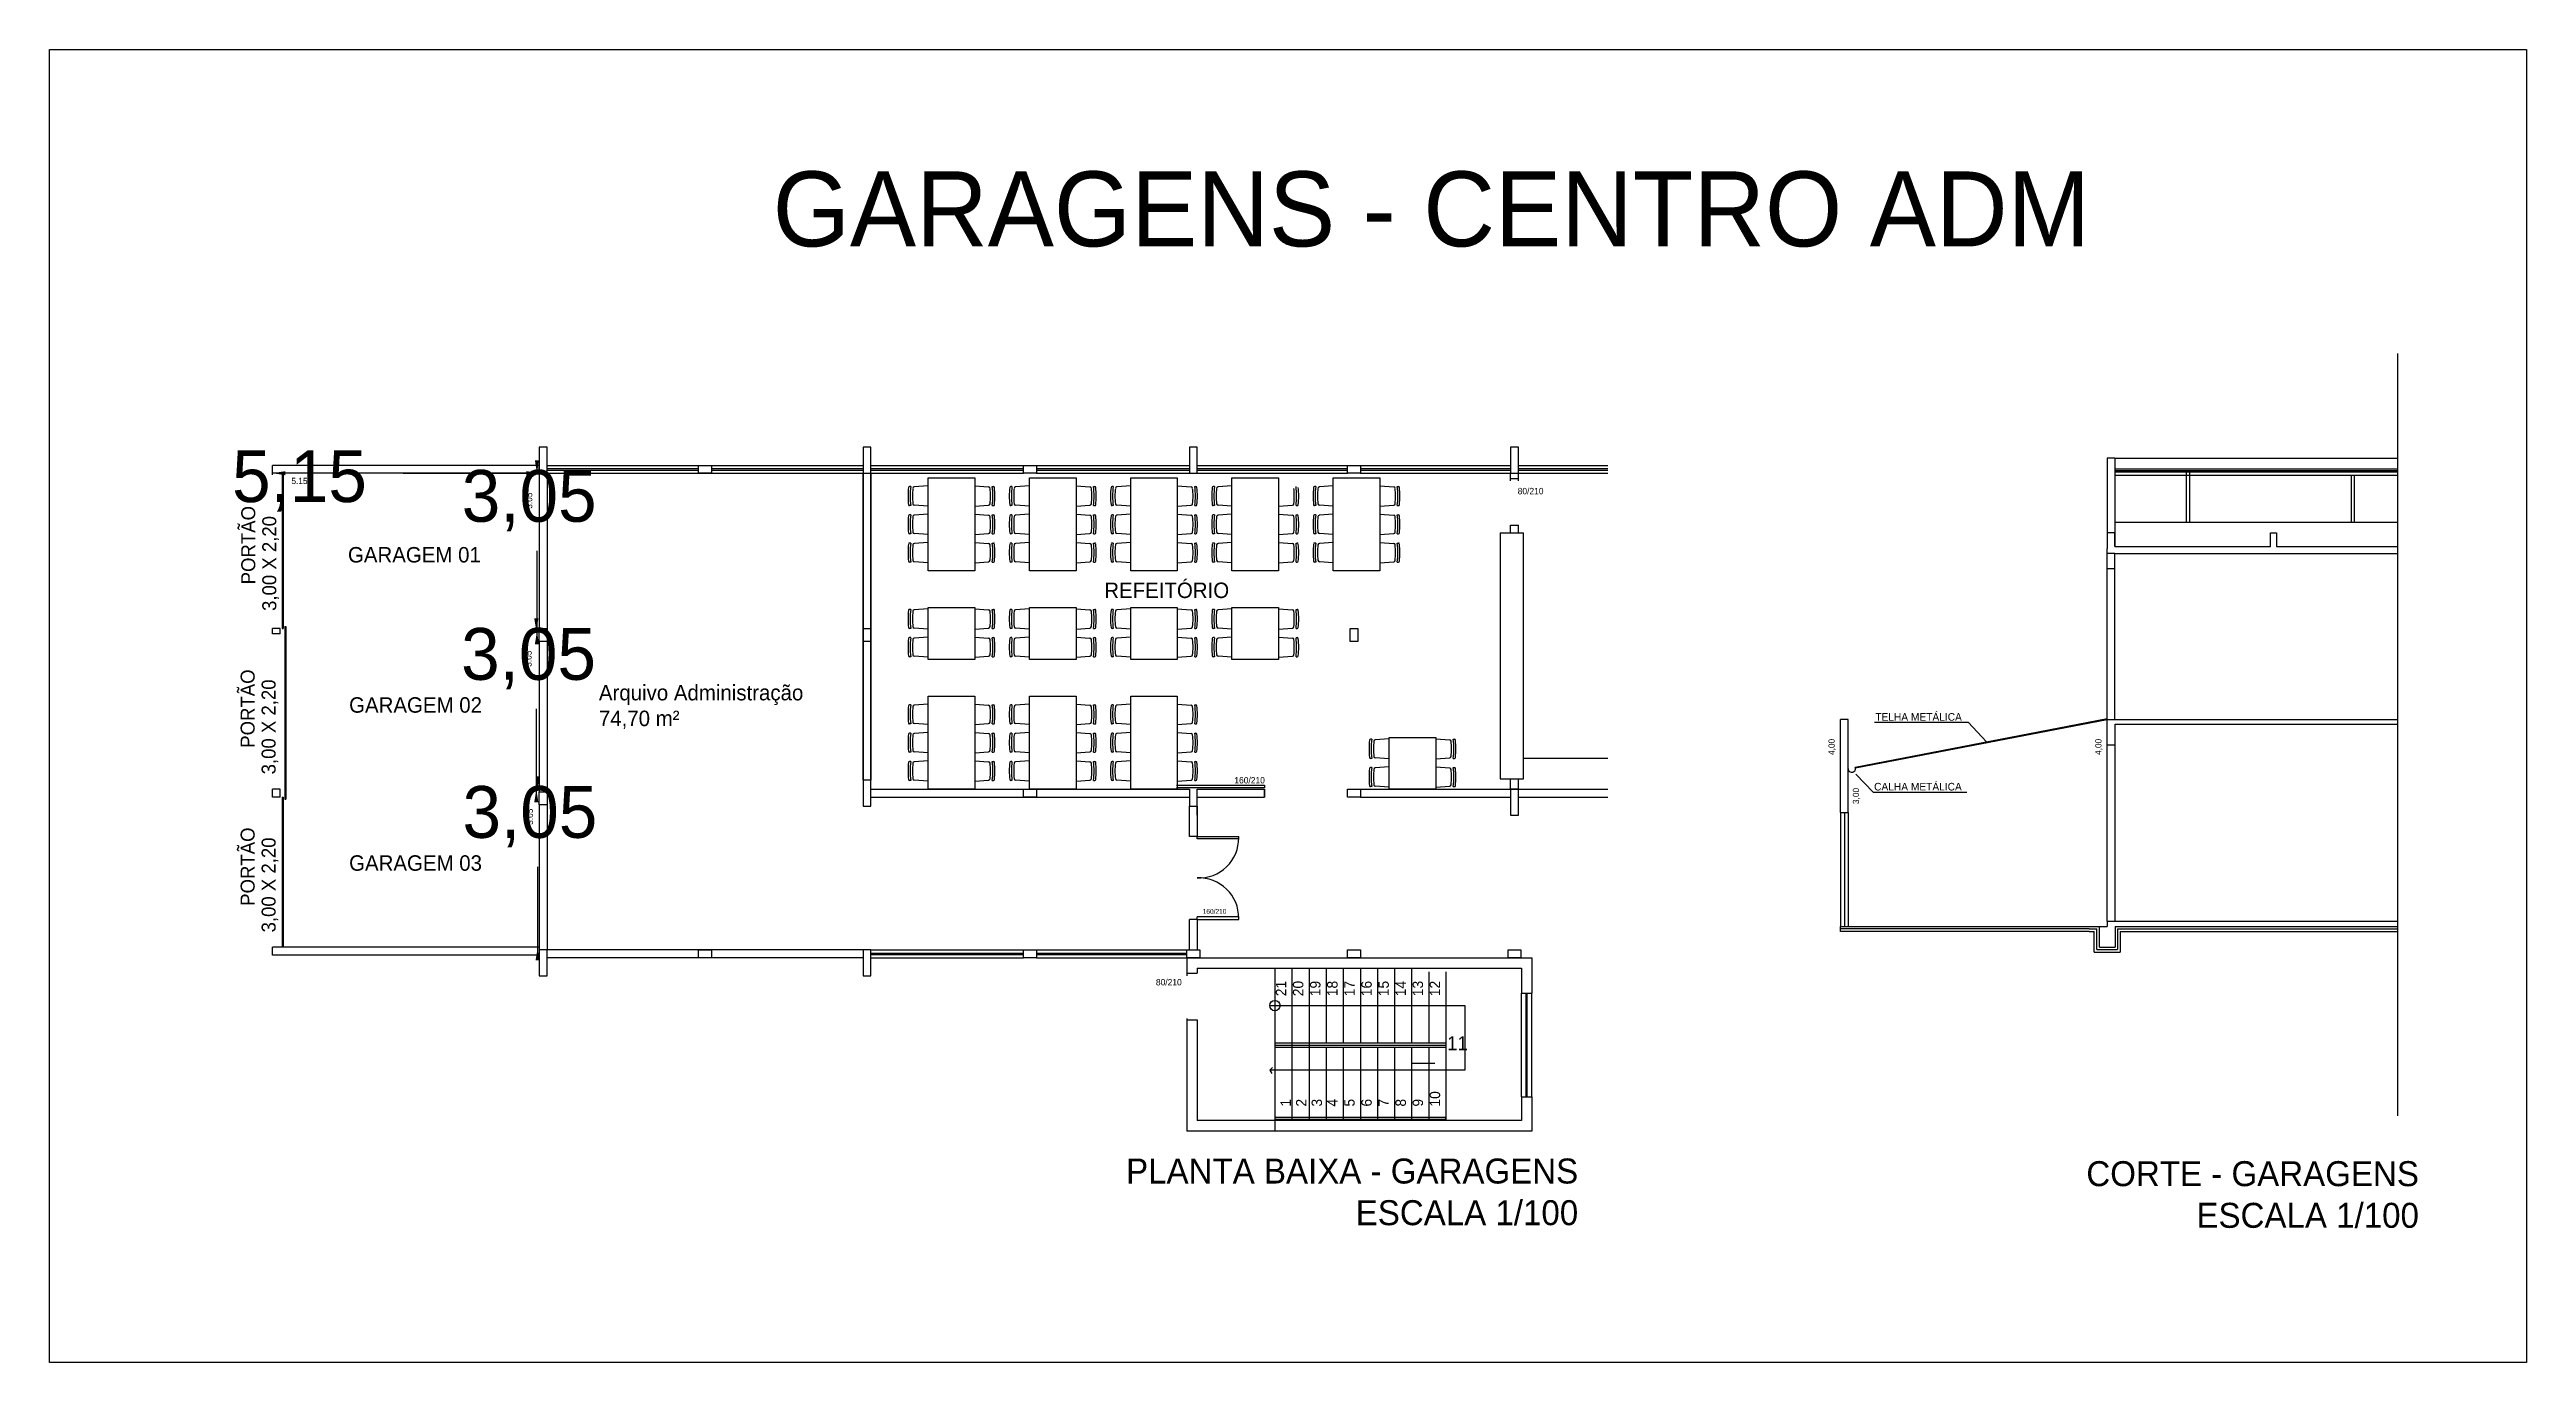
# Model space of a CAD drawing. Header units: metres. Extents: x -999 to 3200, y -1400 to 5056.
# Drawn here: x 1211.16 to 1258.98, y 4664.73 to 4690.07 of the extents above; entities that cross this region are included whole.
import ezdxf

# ---------------------------------------------------------------- set-up
doc = ezdxf.new("R2010")
doc.units = ezdxf.units.M
for name, color, linetype, true_color in [('.5', 7, 'Continuous', 0x000005), ('0.1', 7, 'Continuous', 0x000001), ('0.8', 7, 'Continuous', 0x000008), ('01', 7, 'Continuous', 0x000001), ('1', 7, 'Continuous', 0x000001), ('AMARELO', 7, 'Continuous', 0x000002), ('Capa4', 7, 'Continuous', 0x000004), ('COLUNAS', 7, 'Continuous', 0x000005), ('DESENHO', 7, 'Continuous', 0x010c03), ('Layer2', 7, 'Continuous', 0x000002), ('PAREDE', 7, 'Continuous', 0x000005), ('PORTA', 7, 'Continuous', 0x000003), ('TEXTO', 7, 'Continuous', 0x000008), ('Vão', 7, 'Continuous', 0x000002)]:
    doc.layers.add(name, color=color, linetype=linetype, true_color=true_color)

msp = doc.modelspace()

# ---------------------------------------------------------------- texts
at = {"layer": '0.8', "color": 8, "extrusion": (-0.141435, 3.16192e-13, 0.989948), "text_direction": (0.989948, 0, 0.141435)}
for s, insert, char_height, width, attachment_point in [('\\A1;GARAGENS - CENTRO ADM', (1250.557, 4686.248, 0.057), 1.44689, 41.19276, 9), ('GARAGEM 01', (1216.923, 4680.164, -0.214), 0.298, 3.787, 7), ('REFEITÓRIO', (1231.523, 4679.478, -1.507), 0.298, 2.42764, 7), ('GARAGEM 02', (1216.945, 4677.265, -0.214), 0.298, 3.8526, 7), ('Arquivo Administração       74,70 m²', (1221.767, 4676.955, -0.289), 0.29798, 4.78952, 7), ('GARAGEM 03', (1216.945, 4674.215, -0.214), 0.298, 3.8526, 7), ('\\A1;PLANTA BAIXA - GARAGENS\\PESCALA 1/100', (1240.672, 4667.372, 0.019), 0.4823, 13.73092, 9), ('\\A1;CORTE - GARAGENS\\PESCALA 1/100', (1256.902, 4667.321, 0.019), 0.4823, 13.73092, 9)]:
    msp.add_mtext(s, dxfattribs=dict(at, insert=insert, char_height=char_height, width=width, attachment_point=attachment_point))
at = {"layer": '0.8', "color": 8, "extrusion": (3.16148e-13, -0.141435, 0.989948), "attachment_point": 1, "text_direction": (0, 0.989948, 0.141435)}
for s, insert, char_height, width in [('PORTÃO', (1214.863, 4679.746), 0.2705, 3.14368), ('3,00 X 2,20', (1215.269, 4679.233), 0.27054, 3.14368), ('PORTÃO', (1214.851, 4676.592), 0.2705, 3.14368), ('3,00 X 2,20', (1215.256, 4676.079), 0.27054, 3.14368), ('PORTÃO', (1214.851, 4673.542), 0.2705, 3.14368), ('3,00 X 2,20', (1215.256, 4673.029), 0.27054, 3.14368), ('21', (1234.835, 4671.798), 0.2012, 1.63887), ('20', (1235.165, 4671.798), 0.2012, 1.63887), ('19', (1235.495, 4671.798), 0.2012, 1.63887), ('18', (1235.825, 4671.798), 0.2012, 1.63887), ('17', (1236.155, 4671.798), 0.2012, 1.63887), ('16', (1236.485, 4671.798), 0.2012, 1.63887), ('15', (1236.815, 4671.798), 0.2012, 1.63887), ('14', (1237.145, 4671.798), 0.2012, 1.63887), ('13', (1237.475, 4671.798), 0.2012, 1.63887), ('12', (1237.805, 4671.798), 0.2012, 1.63887), ('1', (1234.925, 4669.668), 0.201, 1.63887), ('2', (1235.225, 4669.668), 0.201, 1.63887), ('3', (1235.525, 4669.668), 0.201, 1.63887), ('4', (1235.825, 4669.668), 0.201, 1.63887), ('5', (1236.155, 4669.668), 0.201, 1.63887), ('6', (1236.485, 4669.668), 0.201, 1.63887), ('7', (1236.815, 4669.668), 0.201, 1.63887), ('8', (1237.145, 4669.668), 0.201, 1.63887), ('9', (1237.475, 4669.668), 0.201, 1.63887), ('10', (1237.805, 4669.668), 0.2012, 1.63887)]:
    msp.add_mtext(s, dxfattribs=dict(at, insert=insert, char_height=char_height, width=width))
at = {"layer": '0.8', "color": 8, "extrusion": (-0.141435, 3.16226e-13, 0.989948), "insert": (1239.504, 4681.483), "char_height": 0.1232, "width": 1.00346, "attachment_point": 7, "text_direction": (0.989948, 0, 0.141435)}
msp.add_mtext('80/210', dxfattribs=at)
at = {"layer": '0.8', "color": 8, "extrusion": (-0.141435, -3.16174e-13, 0.989948), "attachment_point": 1, "text_direction": (0.989948, 0, 0.141435)}
for insert, char_height, width in [((1234.034, 4676.027, 0.979), 0.1232, 1.00346), ((1233.423, 4673.481), 0.0927, 0.75519)]:
    msp.add_mtext('160/210', dxfattribs=dict(at, insert=insert, char_height=char_height, width=width))
at = {"layer": '0.8', "color": 8, "extrusion": (-0.141435, -3.16192e-13, 0.989948), "attachment_point": 1, "text_direction": (0.989948, 0, 0.141435)}
for s, insert, char_height, width in [('80/210', (1232.52, 4672.129), 0.1232, 1.00346), ('11', (1238.142, 4671.026, 0.044), 0.2705, 2.20405)]:
    msp.add_mtext(s, dxfattribs=dict(at, insert=insert, char_height=char_height, width=width))
at = {"layer": 'Layer2', "color": 2, "char_height": 1, "attachment_point": 5}
for s, insert in [('5,15', (1215.987, 4681.741)), ('3,05', (1220.421, 4681.361)), ('3,05', (1220.409, 4678.311)), ('3,05', (1220.435, 4675.261))]:
    msp.add_mtext(s, dxfattribs=dict(at, insert=insert))
at = {"layer": 'Layer2', "color": 7, "insert": (1215.987, 4681.741), "char_height": 0.12, "attachment_point": 5}
msp.add_mtext('\\A2;5.15', dxfattribs=at)
at = {"layer": 'Layer2', "color": 7, "char_height": 0.12, "attachment_point": 5, "rotation": 90}
for s, insert in [('\\A2;3.05', (1220.421, 4681.361)), ('\\A2;3.05', (1220.409, 4678.311)), ('\\A2;4,00', (1245.575, 4676.609)), ('\\A2;4,00', (1250.725, 4676.609)), ('\\A2;3,00', (1246.045, 4675.662)), ('\\A2;3.05', (1220.435, 4675.261))]:
    msp.add_mtext(s, dxfattribs=dict(at, insert=insert))
at = {"layer": 'TEXTO', "color": 7}
for s, p in [('TELHA METÁLICA', (1246.407, 4677.114, 0)), ('CALHA METÁLICA', (1246.384, 4675.768, 0))]:
    msp.add_text(s, height=0.147, dxfattribs=at).set_placement(p)

# ---------------------------------------------------------------- blocks, each defined once
blk = doc.blocks.new('*D338')
at = {"layer": 'Defpoints'}
for p in [(1250.885, 4677.139, 0), (1250.885, 4673.146, 0)]:
    blk.add_point(p, dxfattribs=at)
at = {"layer": 'Layer2', "color": 7, "insert": (1250.725, 4676.609), "char_height": 0.12, "attachment_point": 5, "rotation": 90}
blk.add_mtext('\\A2;4,00', dxfattribs=at)
blk = doc.blocks.new('*D339')
at = {"layer": 'Defpoints'}
for p in [(1245.885, 4676.192, 0), (1245.885, 4673.146, 0)]:
    blk.add_point(p, dxfattribs=at)
at = {"layer": 'Layer2', "color": 7, "insert": (1246.045, 4675.662), "char_height": 0.12, "attachment_point": 5, "rotation": 90}
blk.add_mtext('\\A2;3,00', dxfattribs=at)
blk = doc.blocks.new('*D340')
at = {"layer": 'Defpoints'}
for p in [(1245.735, 4677.139, 0), (1245.735, 4673.146, 0)]:
    blk.add_point(p, dxfattribs=at)
at = {"layer": 'Layer2', "color": 7, "insert": (1245.575, 4676.609), "char_height": 0.12, "attachment_point": 5, "rotation": 90}
blk.add_mtext('\\A2;4,00', dxfattribs=at)
blk = doc.blocks.new('_CLOSEDFILLED')
at = {"color": 0, "linetype": 'BYBLOCK'}
blk.add_solid([(-1, 0.16), (0, 0), (-1, -0.16)], dxfattribs=at)

# ---------------------------------------------------------------- linework, layer by layer
at = {"layer": '.5', "color": 5}
for p, q in [((1227.017, 4672.691), (1226.867, 4672.691)), ((1226.867, 4672.691), (1226.867, 4672.191)), ((1227.017, 4672.191), (1227.017, 4672.691)), ((1226.867, 4672.191), (1227.017, 4672.191)), ((1233.117, 4672.541), (1239.777, 4672.541)), ((1233.117, 4672.541), (1233.117, 4672.191)), ((1233.117, 4672.241), (1233.317, 4672.241)), ((1233.317, 4672.341), (1239.577, 4672.341)), ((1233.317, 4672.341), (1233.317, 4672.241)), ((1234.817, 4672.541), (1239.117, 4672.541)), ((1239.577, 4672.341), (1239.577, 4671.856)), ((1239.777, 4672.541), (1239.777, 4671.856)), ((1239.577, 4671.856), (1239.777, 4671.856)), ((1233.117, 4671.366), (1233.117, 4669.196)), ((1233.117, 4671.341), (1233.317, 4671.341)), ((1233.317, 4671.341), (1233.317, 4669.396)), ((1234.817, 4670.896), (1238.117, 4670.896)), ((1234.817, 4670.856), (1238.117, 4670.856)), ((1234.817, 4670.816), (1238.117, 4670.816)), ((1239.577, 4669.856), (1239.577, 4669.396)), ((1239.577, 4669.856), (1239.777, 4669.856)), ((1239.777, 4669.856), (1239.777, 4669.196)), ((1239.577, 4669.396), (1233.317, 4669.396)), ((1234.817, 4669.466), (1238.117, 4669.466)), ((1234.817, 4669.426), (1238.117, 4669.426)), ((1238.117, 4669.426), (1238.117, 4669.466)), ((1239.777, 4669.196), (1233.117, 4669.196))]:
    msp.add_line(p, q, dxfattribs=at)
for points in [[(1220.767, 4681.891), (1220.767, 4682.391), (1220.617, 4682.391), (1220.617, 4681.891), (1220.767, 4681.891)], [(1220.767, 4681.891), (1220.767, 4682.391), (1220.617, 4682.391), (1220.617, 4681.891), (1220.767, 4681.891)], [(1227.017, 4681.891), (1227.017, 4682.391), (1226.867, 4682.391), (1226.867, 4681.891), (1227.017, 4681.891)], [(1233.317, 4681.891), (1233.317, 4682.391), (1233.167, 4682.391), (1233.167, 4681.891), (1233.317, 4681.891)], [(1239.517, 4681.891), (1239.517, 4682.391), (1239.367, 4682.391), (1239.367, 4681.891), (1239.517, 4681.891)], [(1223.942, 4681.891), (1223.692, 4681.891), (1223.692, 4682.041), (1223.942, 4682.041), (1223.942, 4681.891)], [(1230.217, 4681.891), (1229.967, 4681.891), (1229.967, 4682.041), (1230.217, 4682.041), (1230.217, 4681.891)], [(1236.467, 4681.891), (1236.217, 4681.891), (1236.217, 4682.041), (1236.467, 4682.041), (1236.467, 4681.891)], [(1220.617, 4678.641), (1220.617, 4678.891), (1220.767, 4678.891), (1220.767, 4678.641), (1220.617, 4678.641)], [(1226.867, 4678.641), (1226.867, 4678.891), (1227.017, 4678.891), (1227.017, 4678.641), (1226.867, 4678.641)], [(1236.267, 4678.641), (1236.267, 4678.891), (1236.417, 4678.891), (1236.417, 4678.641), (1236.267, 4678.641)], [(1227.017, 4675.466), (1227.017, 4675.966), (1226.867, 4675.966), (1226.867, 4675.466), (1227.017, 4675.466)], [(1220.617, 4675.491), (1220.617, 4675.741), (1220.767, 4675.741), (1220.767, 4675.491), (1220.617, 4675.491)], [(1230.217, 4675.641), (1229.967, 4675.641), (1229.967, 4675.791), (1230.217, 4675.791), (1230.217, 4675.641)], [(1233.167, 4675.791), (1233.167, 4675.466), (1233.317, 4675.466)], [(1233.317, 4675.291), (1233.317, 4675.791)], [(1236.467, 4675.641), (1236.217, 4675.641), (1236.217, 4675.791), (1236.467, 4675.791), (1236.467, 4675.641)], [(1239.517, 4675.791), (1239.367, 4675.791), (1239.367, 4675.291), (1239.517, 4675.291)], [(1239.517, 4675.291), (1239.517, 4675.791)], [(1220.767, 4672.191), (1220.767, 4672.691), (1220.617, 4672.691), (1220.617, 4672.191), (1220.767, 4672.191)], [(1220.767, 4672.191), (1220.767, 4672.691), (1220.617, 4672.691), (1220.617, 4672.191), (1220.767, 4672.191)], [(1223.942, 4672.541), (1223.692, 4672.541), (1223.692, 4672.691), (1223.942, 4672.691), (1223.942, 4672.541)], [(1230.217, 4672.541), (1229.967, 4672.541), (1229.967, 4672.691), (1230.217, 4672.691), (1230.217, 4672.541)], [(1230.217, 4672.541), (1229.967, 4672.541), (1229.967, 4672.691), (1230.217, 4672.691), (1230.217, 4672.541)], [(1233.367, 4672.541), (1233.117, 4672.541), (1233.117, 4672.691), (1233.367, 4672.691), (1233.367, 4672.541)], [(1236.467, 4672.541), (1236.217, 4672.541), (1236.217, 4672.691), (1236.467, 4672.691), (1236.467, 4672.541)], [(1239.567, 4672.541), (1239.317, 4672.541), (1239.317, 4672.691), (1239.567, 4672.691), (1239.567, 4672.541)]]:
    msp.add_lwpolyline(points, dxfattribs=at)
at = {"color": 7}
for p, q in [((1215.467, 4681.861), (1215.467, 4682.041)), ((1220.617, 4682.041), (1215.467, 4682.041)), ((1220.617, 4681.891), (1215.617, 4681.891)), ((1220.617, 4681.891), (1220.617, 4682.041)), ((1220.617, 4681.891), (1220.617, 4678.891)), ((1220.767, 4682.041), (1226.867, 4682.041)), ((1220.767, 4681.891), (1226.867, 4681.891)), ((1220.767, 4681.891), (1220.767, 4678.891)), ((1228.123, 4680.004), (1228.123, 4681.804)), ((1228.123, 4681.804), (1229.023, 4681.804)), ((1229.023, 4681.804), (1229.023, 4680.004)), ((1230.078, 4680.004), (1230.078, 4681.804)), ((1230.078, 4681.804), (1230.978, 4681.804)), ((1230.978, 4681.804), (1230.978, 4680.004)), ((1232.033, 4680.004), (1232.033, 4681.804)), ((1232.033, 4681.804), (1232.933, 4681.804)), ((1232.933, 4681.804), (1232.933, 4680.004)), ((1233.988, 4680.004), (1233.988, 4681.804)), ((1233.988, 4681.804), (1234.888, 4681.804)), ((1234.888, 4681.804), (1234.888, 4680.004)), ((1235.943, 4680.004), (1235.943, 4681.804)), ((1235.943, 4681.804), (1236.843, 4681.804)), ((1236.843, 4681.804), (1236.843, 4680.004)), ((1239.367, 4681.741), (1239.367, 4681.891)), ((1239.367, 4681.791), (1239.517, 4681.791)), ((1239.517, 4681.741), (1239.517, 4681.891)), ((1227.787, 4681.634), (1227.764, 4681.634)), ((1227.787, 4681.266), (1227.764, 4681.266)), ((1228.123, 4681.646), (1227.855, 4681.625)), ((1228.123, 4681.254), (1227.855, 4681.274)), ((1229.023, 4681.646), (1229.291, 4681.625)), ((1229.023, 4681.254), (1229.291, 4681.274)), ((1229.36, 4681.634), (1229.383, 4681.634)), ((1229.36, 4681.266), (1229.383, 4681.266)), ((1229.741, 4681.634), (1229.719, 4681.634)), ((1229.741, 4681.266), (1229.719, 4681.266)), ((1230.078, 4681.646), (1229.81, 4681.625)), ((1230.078, 4681.254), (1229.81, 4681.274)), ((1230.978, 4681.646), (1231.246, 4681.625)), ((1230.978, 4681.254), (1231.246, 4681.274)), ((1231.315, 4681.634), (1231.338, 4681.634)), ((1231.315, 4681.266), (1231.338, 4681.266)), ((1231.696, 4681.634), (1231.674, 4681.634)), ((1231.696, 4681.266), (1231.674, 4681.266)), ((1232.033, 4681.646), (1231.765, 4681.625)), ((1232.033, 4681.254), (1231.765, 4681.274)), ((1232.933, 4681.646), (1233.201, 4681.625)), ((1232.933, 4681.254), (1233.201, 4681.274)), ((1233.27, 4681.634), (1233.292, 4681.634)), ((1233.27, 4681.266), (1233.292, 4681.266)), ((1233.651, 4681.634), (1233.628, 4681.634)), ((1233.651, 4681.266), (1233.628, 4681.266)), ((1233.988, 4681.646), (1233.72, 4681.625)), ((1233.988, 4681.254), (1233.72, 4681.274)), ((1234.888, 4681.254), (1235.156, 4681.274)), ((1235.225, 4681.266), (1235.247, 4681.266)), ((1235.606, 4681.634), (1235.583, 4681.634)), ((1235.606, 4681.266), (1235.583, 4681.266)), ((1235.943, 4681.646), (1235.675, 4681.625)), ((1235.943, 4681.254), (1235.675, 4681.274)), ((1236.843, 4681.646), (1237.111, 4681.625)), ((1236.843, 4681.254), (1237.111, 4681.274)), ((1237.179, 4681.634), (1237.202, 4681.634)), ((1237.179, 4681.266), (1237.202, 4681.266)), ((1227.787, 4681.088), (1227.764, 4681.088)), ((1227.787, 4680.72), (1227.764, 4680.72)), ((1228.123, 4681.1), (1227.855, 4681.08)), ((1228.123, 4680.708), (1227.855, 4680.728)), ((1229.023, 4681.1), (1229.291, 4681.08)), ((1229.023, 4680.708), (1229.291, 4680.728)), ((1229.36, 4681.088), (1229.383, 4681.088)), ((1229.36, 4680.72), (1229.383, 4680.72)), ((1229.741, 4681.088), (1229.719, 4681.088)), ((1229.741, 4680.72), (1229.719, 4680.72)), ((1230.078, 4681.1), (1229.81, 4681.08)), ((1230.078, 4680.708), (1229.81, 4680.728)), ((1230.978, 4681.1), (1231.246, 4681.08)), ((1230.978, 4680.708), (1231.246, 4680.728)), ((1231.315, 4681.088), (1231.338, 4681.088)), ((1231.315, 4680.72), (1231.338, 4680.72)), ((1231.696, 4681.088), (1231.674, 4681.088)), ((1231.696, 4680.72), (1231.674, 4680.72)), ((1232.033, 4681.1), (1231.765, 4681.08)), ((1232.033, 4680.708), (1231.765, 4680.728)), ((1232.933, 4681.1), (1233.201, 4681.08)), ((1232.933, 4680.708), (1233.201, 4680.728)), ((1233.27, 4681.088), (1233.292, 4681.088)), ((1233.27, 4680.72), (1233.292, 4680.72)), ((1233.651, 4681.088), (1233.628, 4681.088)), ((1233.651, 4680.72), (1233.628, 4680.72)), ((1233.988, 4681.1), (1233.72, 4681.08)), ((1233.988, 4680.708), (1233.72, 4680.728)), ((1234.888, 4681.1), (1235.156, 4681.08)), ((1234.888, 4680.708), (1235.156, 4680.728)), ((1235.225, 4681.088), (1235.247, 4681.088)), ((1235.225, 4680.72), (1235.247, 4680.72)), ((1235.606, 4681.088), (1235.583, 4681.088)), ((1235.606, 4680.72), (1235.583, 4680.72)), ((1235.943, 4681.1), (1235.675, 4681.08)), ((1235.943, 4680.708), (1235.675, 4680.728)), ((1236.843, 4681.1), (1237.111, 4681.08)), ((1236.843, 4680.708), (1237.111, 4680.728)), ((1237.179, 4681.088), (1237.202, 4681.088)), ((1237.179, 4680.72), (1237.202, 4680.72)), ((1239.367, 4680.891), (1239.517, 4680.891)), ((1239.367, 4680.741), (1239.367, 4680.891)), ((1239.517, 4680.741), (1239.517, 4680.891)), ((1227.787, 4680.543), (1227.764, 4680.543)), ((1228.123, 4680.554), (1227.855, 4680.534)), ((1229.023, 4680.554), (1229.291, 4680.534)), ((1229.36, 4680.543), (1229.383, 4680.543)), ((1229.741, 4680.543), (1229.719, 4680.543)), ((1230.078, 4680.554), (1229.81, 4680.534)), ((1230.978, 4680.554), (1231.246, 4680.534)), ((1231.315, 4680.543), (1231.338, 4680.543)), ((1231.696, 4680.543), (1231.674, 4680.543)), ((1232.033, 4680.554), (1231.765, 4680.534)), ((1232.933, 4680.554), (1233.201, 4680.534)), ((1233.27, 4680.543), (1233.292, 4680.543)), ((1233.651, 4680.543), (1233.628, 4680.543)), ((1233.988, 4680.554), (1233.72, 4680.534)), ((1234.888, 4680.554), (1235.156, 4680.534)), ((1235.225, 4680.543), (1235.247, 4680.543)), ((1235.606, 4680.543), (1235.583, 4680.543)), ((1235.943, 4680.554), (1235.675, 4680.534)), ((1236.843, 4680.554), (1237.111, 4680.534)), ((1237.179, 4680.543), (1237.202, 4680.543)), ((1227.787, 4680.174), (1227.764, 4680.174)), ((1228.123, 4680.163), (1227.855, 4680.183)), ((1229.023, 4680.004), (1228.123, 4680.004)), ((1229.023, 4680.163), (1229.291, 4680.183)), ((1229.36, 4680.174), (1229.383, 4680.174)), ((1229.741, 4680.174), (1229.719, 4680.174)), ((1230.078, 4680.163), (1229.81, 4680.183)), ((1230.978, 4680.004), (1230.078, 4680.004)), ((1230.978, 4680.163), (1231.246, 4680.183)), ((1231.315, 4680.174), (1231.338, 4680.174)), ((1231.696, 4680.174), (1231.674, 4680.174)), ((1232.033, 4680.163), (1231.765, 4680.183)), ((1232.933, 4680.004), (1232.033, 4680.004)), ((1232.933, 4680.163), (1233.201, 4680.183)), ((1233.27, 4680.174), (1233.292, 4680.174)), ((1233.651, 4680.174), (1233.628, 4680.174)), ((1233.988, 4680.163), (1233.72, 4680.183)), ((1234.888, 4680.004), (1233.988, 4680.004)), ((1234.888, 4680.163), (1235.156, 4680.183)), ((1235.225, 4680.174), (1235.247, 4680.174)), ((1235.606, 4680.174), (1235.583, 4680.174)), ((1235.943, 4680.163), (1235.675, 4680.183)), ((1236.843, 4680.004), (1235.943, 4680.004)), ((1236.843, 4680.163), (1237.111, 4680.183)), ((1237.179, 4680.174), (1237.202, 4680.174)), ((1228.123, 4679.275), (1227.855, 4679.255)), ((1228.123, 4678.297), (1228.123, 4679.297)), ((1228.123, 4679.297), (1229.023, 4679.297)), ((1229.023, 4679.297), (1229.023, 4678.297)), ((1229.023, 4679.275), (1229.291, 4679.255)), ((1230.078, 4679.275), (1229.81, 4679.255)), ((1230.078, 4678.297), (1230.078, 4679.297)), ((1230.078, 4679.297), (1230.978, 4679.297)), ((1230.978, 4679.297), (1230.978, 4678.297)), ((1230.978, 4679.275), (1231.246, 4679.255)), ((1232.033, 4679.275), (1231.765, 4679.255)), ((1232.033, 4678.297), (1232.033, 4679.297)), ((1232.033, 4679.297), (1232.933, 4679.297)), ((1232.933, 4679.297), (1232.933, 4678.297)), ((1232.933, 4679.275), (1233.201, 4679.255)), ((1233.988, 4679.275), (1233.72, 4679.255)), ((1233.988, 4678.297), (1233.988, 4679.297)), ((1233.988, 4679.297), (1234.888, 4679.297)), ((1234.888, 4679.297), (1234.888, 4678.297)), ((1234.888, 4679.275), (1235.156, 4679.255)), ((1215.467, 4678.791), (1215.467, 4678.891)), ((1215.617, 4678.791), (1215.617, 4678.891)), ((1227.787, 4679.263), (1227.764, 4679.263)), ((1227.787, 4678.895), (1227.764, 4678.895)), ((1228.123, 4678.883), (1227.855, 4678.903)), ((1229.023, 4678.883), (1229.291, 4678.903)), ((1229.36, 4679.263), (1229.383, 4679.263)), ((1229.36, 4678.895), (1229.383, 4678.895)), ((1229.741, 4679.263), (1229.719, 4679.263)), ((1229.741, 4678.895), (1229.719, 4678.895)), ((1230.078, 4678.883), (1229.81, 4678.903)), ((1230.978, 4678.883), (1231.246, 4678.903)), ((1231.315, 4679.263), (1231.338, 4679.263)), ((1231.315, 4678.895), (1231.338, 4678.895)), ((1231.696, 4679.263), (1231.674, 4679.263)), ((1231.696, 4678.895), (1231.674, 4678.895)), ((1232.033, 4678.883), (1231.765, 4678.903)), ((1232.933, 4678.883), (1233.201, 4678.903)), ((1233.27, 4679.263), (1233.292, 4679.263)), ((1233.27, 4678.895), (1233.292, 4678.895)), ((1233.651, 4679.263), (1233.628, 4679.263)), ((1233.651, 4678.895), (1233.628, 4678.895)), ((1233.988, 4678.883), (1233.72, 4678.903)), ((1234.888, 4678.883), (1235.156, 4678.903)), ((1235.225, 4679.263), (1235.247, 4679.263)), ((1235.225, 4678.895), (1235.247, 4678.895)), ((1220.617, 4678.641), (1220.617, 4675.741)), ((1220.767, 4678.641), (1220.767, 4675.741)), ((1227.787, 4678.718), (1227.764, 4678.718)), ((1227.787, 4678.349), (1227.764, 4678.349)), ((1228.123, 4678.729), (1227.855, 4678.709)), ((1228.123, 4678.338), (1227.855, 4678.358)), ((1229.023, 4678.729), (1229.291, 4678.709)), ((1229.023, 4678.338), (1229.291, 4678.358)), ((1229.36, 4678.718), (1229.383, 4678.718)), ((1229.36, 4678.349), (1229.383, 4678.349)), ((1229.741, 4678.718), (1229.719, 4678.718)), ((1229.741, 4678.349), (1229.719, 4678.349)), ((1230.078, 4678.729), (1229.81, 4678.709)), ((1230.078, 4678.338), (1229.81, 4678.358)), ((1230.978, 4678.729), (1231.246, 4678.709)), ((1230.978, 4678.338), (1231.246, 4678.358)), ((1231.315, 4678.718), (1231.338, 4678.718)), ((1231.315, 4678.349), (1231.338, 4678.349)), ((1231.696, 4678.718), (1231.674, 4678.718)), ((1231.696, 4678.349), (1231.674, 4678.349)), ((1232.033, 4678.729), (1231.765, 4678.709)), ((1232.033, 4678.338), (1231.765, 4678.358)), ((1232.933, 4678.729), (1233.201, 4678.709)), ((1232.933, 4678.338), (1233.201, 4678.358)), ((1233.27, 4678.718), (1233.292, 4678.718)), ((1233.27, 4678.349), (1233.292, 4678.349)), ((1233.651, 4678.718), (1233.628, 4678.718)), ((1233.651, 4678.349), (1233.628, 4678.349)), ((1233.988, 4678.729), (1233.72, 4678.709)), ((1233.988, 4678.338), (1233.72, 4678.358)), ((1234.888, 4678.729), (1235.156, 4678.709)), ((1234.888, 4678.338), (1235.156, 4678.358)), ((1235.225, 4678.718), (1235.247, 4678.718)), ((1235.225, 4678.349), (1235.247, 4678.349)), ((1229.023, 4678.297), (1228.123, 4678.297)), ((1230.978, 4678.297), (1230.078, 4678.297)), ((1232.933, 4678.297), (1232.033, 4678.297)), ((1234.888, 4678.297), (1233.988, 4678.297)), ((1227.787, 4677.42), (1227.764, 4677.42)), ((1228.123, 4677.432), (1227.855, 4677.412)), ((1228.123, 4675.791), (1228.123, 4677.591)), ((1228.123, 4677.591), (1229.023, 4677.591)), ((1229.023, 4677.591), (1229.023, 4675.791)), ((1229.023, 4677.432), (1229.291, 4677.412)), ((1229.36, 4677.42), (1229.383, 4677.42)), ((1229.741, 4677.42), (1229.719, 4677.42)), ((1230.078, 4677.432), (1229.81, 4677.412)), ((1230.078, 4675.791), (1230.078, 4677.591)), ((1230.078, 4677.591), (1230.978, 4677.591)), ((1230.978, 4677.591), (1230.978, 4675.791)), ((1230.978, 4677.432), (1231.246, 4677.412)), ((1231.315, 4677.42), (1231.338, 4677.42)), ((1231.696, 4677.42), (1231.674, 4677.42)), ((1232.033, 4677.432), (1231.765, 4677.412)), ((1232.033, 4675.791), (1232.033, 4677.591)), ((1232.033, 4677.591), (1232.933, 4677.591)), ((1232.933, 4677.591), (1232.933, 4675.791)), ((1232.933, 4677.432), (1233.201, 4677.412)), ((1233.27, 4677.42), (1233.292, 4677.42)), ((1227.787, 4677.052), (1227.764, 4677.052)), ((1228.123, 4677.041), (1227.855, 4677.061)), ((1228.123, 4676.886), (1227.855, 4676.866)), ((1229.023, 4677.041), (1229.291, 4677.061)), ((1229.023, 4676.886), (1229.291, 4676.866)), ((1229.36, 4677.052), (1229.383, 4677.052)), ((1229.741, 4677.052), (1229.719, 4677.052)), ((1230.078, 4677.041), (1229.81, 4677.061)), ((1230.078, 4676.886), (1229.81, 4676.866)), ((1230.978, 4677.041), (1231.246, 4677.061)), ((1230.978, 4676.886), (1231.246, 4676.866)), ((1231.315, 4677.052), (1231.338, 4677.052)), ((1231.696, 4677.052), (1231.674, 4677.052)), ((1232.033, 4677.041), (1231.765, 4677.061)), ((1232.033, 4676.886), (1231.765, 4676.866)), ((1232.933, 4677.041), (1233.201, 4677.061)), ((1232.933, 4676.886), (1233.201, 4676.866)), ((1233.27, 4677.052), (1233.292, 4677.052)), ((1227.787, 4676.875), (1227.764, 4676.875)), ((1227.787, 4676.506), (1227.764, 4676.506)), ((1228.123, 4676.495), (1227.855, 4676.515)), ((1229.023, 4676.495), (1229.291, 4676.515)), ((1229.36, 4676.875), (1229.383, 4676.875)), ((1229.36, 4676.506), (1229.383, 4676.506)), ((1229.741, 4676.875), (1229.719, 4676.875)), ((1229.741, 4676.506), (1229.719, 4676.506)), ((1230.078, 4676.495), (1229.81, 4676.515)), ((1230.978, 4676.495), (1231.246, 4676.515)), ((1231.315, 4676.875), (1231.338, 4676.875)), ((1231.315, 4676.506), (1231.338, 4676.506)), ((1231.696, 4676.875), (1231.674, 4676.875)), ((1231.696, 4676.506), (1231.674, 4676.506)), ((1232.033, 4676.495), (1231.765, 4676.515)), ((1232.933, 4676.495), (1233.201, 4676.515)), ((1233.27, 4676.875), (1233.292, 4676.875)), ((1233.27, 4676.506), (1233.292, 4676.506)), ((1236.686, 4676.757), (1236.664, 4676.757)), ((1237.023, 4676.768), (1236.755, 4676.748)), ((1237.023, 4675.791), (1237.023, 4676.791)), ((1237.023, 4676.791), (1237.923, 4676.791)), ((1237.923, 4676.791), (1237.923, 4675.791)), ((1237.923, 4676.768), (1238.191, 4676.748)), ((1238.26, 4676.757), (1238.282, 4676.757)), ((1227.787, 4676.329), (1227.764, 4676.329)), ((1227.787, 4675.961), (1227.764, 4675.961)), ((1228.123, 4676.341), (1227.855, 4676.321)), ((1228.123, 4675.949), (1227.855, 4675.969)), ((1229.023, 4676.341), (1229.291, 4676.321)), ((1229.023, 4675.949), (1229.291, 4675.969)), ((1229.36, 4676.329), (1229.383, 4676.329)), ((1229.36, 4675.961), (1229.383, 4675.961)), ((1229.741, 4676.329), (1229.719, 4676.329)), ((1229.741, 4675.961), (1229.719, 4675.961)), ((1230.078, 4676.341), (1229.81, 4676.321)), ((1230.078, 4675.949), (1229.81, 4675.969)), ((1230.978, 4676.341), (1231.246, 4676.321)), ((1230.978, 4675.949), (1231.246, 4675.969)), ((1231.315, 4676.329), (1231.338, 4676.329)), ((1231.315, 4675.961), (1231.338, 4675.961)), ((1231.696, 4676.329), (1231.674, 4676.329)), ((1231.696, 4675.961), (1231.674, 4675.961)), ((1232.033, 4676.341), (1231.765, 4676.321)), ((1232.033, 4675.949), (1231.765, 4675.969)), ((1232.933, 4676.341), (1233.201, 4676.321)), ((1232.933, 4675.949), (1233.201, 4675.969)), ((1233.27, 4676.329), (1233.292, 4676.329)), ((1233.27, 4675.961), (1233.292, 4675.961)), ((1236.686, 4676.388), (1236.664, 4676.388)), ((1236.686, 4676.211), (1236.664, 4676.211)), ((1237.023, 4676.377), (1236.755, 4676.397)), ((1237.023, 4676.223), (1236.755, 4676.202)), ((1237.923, 4676.377), (1238.191, 4676.397)), ((1237.923, 4676.223), (1238.191, 4676.202)), ((1238.26, 4676.388), (1238.282, 4676.388)), ((1238.26, 4676.211), (1238.282, 4676.211)), ((1239.367, 4675.791), (1239.367, 4675.991)), ((1239.517, 4675.791), (1239.517, 4675.991)), ((1215.467, 4675.641), (1215.467, 4675.791)), ((1215.617, 4675.641), (1215.467, 4675.641)), ((1215.617, 4675.641), (1215.617, 4675.791)), ((1220.617, 4675.491), (1220.617, 4672.591)), ((1220.767, 4675.491), (1220.767, 4672.691)), ((1227.017, 4675.791), (1233.167, 4675.791)), ((1227.017, 4675.641), (1233.167, 4675.641)), ((1229.023, 4675.791), (1228.123, 4675.791)), ((1230.978, 4675.791), (1230.078, 4675.791)), ((1232.933, 4675.791), (1232.033, 4675.791)), ((1233.167, 4674.878), (1233.167, 4675.466)), ((1233.317, 4675.791), (1234.617, 4675.791)), ((1233.317, 4675.641), (1234.617, 4675.641)), ((1233.317, 4675.466), (1233.317, 4674.878)), ((1234.617, 4675.791), (1234.617, 4675.641)), ((1234.617, 4675.641), (1234.617, 4675.791)), ((1236.217, 4675.791), (1236.267, 4675.791)), ((1236.467, 4675.791), (1241.246, 4675.791)), ((1236.467, 4675.641), (1239.367, 4675.641)), ((1236.686, 4675.843), (1236.664, 4675.843)), ((1237.023, 4675.831), (1236.755, 4675.851)), ((1237.923, 4675.791), (1237.023, 4675.791)), ((1237.923, 4675.831), (1238.191, 4675.851)), ((1238.26, 4675.843), (1238.282, 4675.843)), ((1239.517, 4675.641), (1241.246, 4675.641)), ((1233.317, 4674.878), (1233.167, 4674.878)), ((1233.167, 4672.691), (1233.167, 4673.278)), ((1233.317, 4673.278), (1233.167, 4673.278)), ((1233.317, 4673.278), (1233.317, 4672.691)), ((1250.535, 4673.096, 0), (1245.735, 4673.096, 0)), ((1250.535, 4673.096, 0), (1250.685, 4673.096, 0)), ((1250.685, 4672.696, 0), (1250.685, 4673.096, 0)), ((1251.085, 4673.096, 0), (1256.491, 4673.096, 0)), ((1251.085, 4673.096, 0), (1251.085, 4672.696, 0)), ((1215.467, 4672.591), (1215.467, 4672.741)), ((1220.617, 4672.741), (1215.467, 4672.741)), ((1220.617, 4672.591), (1215.467, 4672.591)), ((1226.867, 4672.691), (1220.767, 4672.691)), ((1220.767, 4672.541), (1220.767, 4672.691)), ((1227.017, 4672.541), (1227.017, 4672.691)), ((1250.535, 4673.046, 0), (1245.735, 4673.046, 0)), ((1250.535, 4673.046, 0), (1250.635, 4673.046, 0)), ((1250.635, 4672.646, 0), (1250.635, 4673.046, 0)), ((1250.635, 4672.646, 0), (1251.135, 4672.646, 0)), ((1250.685, 4672.696, 0), (1251.085, 4672.696, 0)), ((1251.135, 4673.046, 0), (1256.491, 4673.046, 0)), ((1251.135, 4673.046, 0), (1251.135, 4672.646, 0)), ((1226.867, 4672.541), (1220.767, 4672.541)), ((1235.147, 4672.341), (1235.147, 4669.396)), ((1235.477, 4672.341), (1235.477, 4669.396)), ((1235.807, 4672.341), (1235.807, 4670.896)), ((1236.137, 4672.341), (1236.137, 4670.896)), ((1236.467, 4672.341), (1236.467, 4670.896)), ((1236.797, 4672.341), (1236.797, 4670.896)), ((1237.127, 4672.341), (1237.127, 4670.896)), ((1237.457, 4672.341), (1237.457, 4670.896)), ((1237.787, 4672.271), (1237.787, 4670.896)), ((1238.117, 4672.271), (1238.117, 4669.396)), ((1234.718, 4671.616), (1238.482, 4671.616)), ((1238.482, 4671.616), (1238.482, 4670.371)), ((1235.807, 4670.816), (1235.807, 4669.396)), ((1236.137, 4670.816), (1236.137, 4669.396)), ((1236.467, 4670.816), (1236.467, 4669.396)), ((1236.797, 4670.816), (1236.797, 4669.396)), ((1237.127, 4670.816), (1237.127, 4669.396)), ((1237.457, 4670.816), (1237.457, 4669.396)), ((1237.787, 4670.816), (1237.787, 4669.396)), ((1234.722, 4670.371), (1234.77, 4670.425)), ((1238.482, 4670.371), (1234.722, 4670.371)), ((1234.722, 4670.371), (1234.76, 4670.307)), ((1237.787, 4669.426), (1237.787, 4669.396))]:
    msp.add_line(p, q, dxfattribs=at)
at = {"color": 2}
for p, q in [((1215.467, 4681.891), (1215.467, 4681.891)), ((1217.987, 4681.891), (1220.367, 4681.891)), ((1220.617, 4681.891), (1220.571, 4681.891)), ((1220.617, 4681.891), (1220.617, 4681.891)), ((1220.571, 4680.392), (1220.571, 4678.591)), ((1220.571, 4678.841), (1220.559, 4678.841)), ((1220.617, 4678.841), (1220.571, 4678.841)), ((1220.559, 4677.342), (1220.559, 4675.541)), ((1220.617, 4675.791), (1220.559, 4675.791)), ((1220.617, 4675.791), (1220.585, 4675.791)), ((1220.585, 4674.292), (1220.585, 4672.491)), ((1220.617, 4672.741), (1220.585, 4672.741))]:
    msp.add_line(p, q, dxfattribs=at)
at = {"color": 1}
for p, q in [((1215.652, 4681.891), (1215.652, 4678.891)), ((1215.672, 4681.891), (1215.672, 4678.891)), ((1215.652, 4678.891), (1215.672, 4678.891)), ((1215.702, 4678.935), (1215.702, 4675.601)), ((1215.702, 4678.935), (1215.722, 4678.935)), ((1215.722, 4678.935), (1215.722, 4675.601)), ((1215.652, 4675.641), (1215.652, 4672.741)), ((1215.652, 4675.641), (1215.672, 4675.641)), ((1215.672, 4675.641), (1215.672, 4672.741)), ((1215.702, 4675.601), (1215.722, 4675.601))]:
    msp.add_line(p, q, dxfattribs=at)
at = {"color": 7}
msp.add_lwpolyline([(1226.867, 4681.891), (1227.017, 4681.891), (1227.017, 4675.966), (1226.867, 4675.966)], close=True, dxfattribs=at)
msp.add_circle((1234.817, 4671.616), 0.0992, dxfattribs=at)
for centre, radius, start, end in [((1229.152, 4681.45), 1.417, 173.2538, 186.7462), ((1227.764, 4681.614), 0.02, 90, 173.2538), ((1227.764, 4681.286), 0.02, 186.7462, 270), ((1229.152, 4681.45), 1.377, 172.3167, 187.6833), ((1229.152, 4681.45), 1.332, 173.5742, 186.4258), ((1227.857, 4681.596), 0.03, 94.2892, 173.5742), ((1227.857, 4681.304), 0.03, 186.4258, 265.7108), ((1229.289, 4681.596), 0.03, 6.4258, 85.7108), ((1229.289, 4681.304), 0.03, 274.2892, 353.5742), ((1227.995, 4681.45), 1.332, 353.5742, 6.4258), ((1227.995, 4681.45), 1.377, 352.3167, 7.6833), ((1229.383, 4681.614), 0.02, 6.7462, 90), ((1229.383, 4681.286), 0.02, 270, 353.2538), ((1227.995, 4681.45), 1.417, 353.2538, 6.7462), ((1231.106, 4681.45), 1.417, 173.2538, 186.7462), ((1229.719, 4681.614), 0.02, 90, 173.2538), ((1229.719, 4681.286), 0.02, 186.7462, 270), ((1231.106, 4681.45), 1.377, 172.3167, 187.6833), ((1231.106, 4681.45), 1.332, 173.5742, 186.4258), ((1229.812, 4681.596), 0.03, 94.2892, 173.5742), ((1229.812, 4681.304), 0.03, 186.4258, 265.7108), ((1231.244, 4681.596), 0.03, 6.4258, 85.7108), ((1231.244, 4681.304), 0.03, 274.2892, 353.5742), ((1229.95, 4681.45), 1.332, 353.5742, 6.4258), ((1229.95, 4681.45), 1.377, 352.3167, 7.6833), ((1231.338, 4681.614), 0.02, 6.7462, 90), ((1231.338, 4681.286), 0.02, 270, 353.2538), ((1229.95, 4681.45), 1.417, 353.2538, 6.7462), ((1233.061, 4681.45), 1.417, 173.2538, 186.7462), ((1231.674, 4681.614), 0.02, 90, 173.2538), ((1231.674, 4681.286), 0.02, 186.7462, 270), ((1233.061, 4681.45), 1.377, 172.3167, 187.6833), ((1233.061, 4681.45), 1.332, 173.5742, 186.4258), ((1231.767, 4681.596), 0.03, 94.2892, 173.5742), ((1231.767, 4681.304), 0.03, 186.4258, 265.7108), ((1233.199, 4681.596), 0.03, 6.4258, 85.7108), ((1233.199, 4681.304), 0.03, 274.2892, 353.5742), ((1231.905, 4681.45), 1.332, 353.5742, 6.4258), ((1231.905, 4681.45), 1.377, 352.3167, 7.6833), ((1233.292, 4681.614), 0.02, 6.7462, 90), ((1233.292, 4681.286), 0.02, 270, 353.2538), ((1231.905, 4681.45), 1.417, 353.2538, 6.7462), ((1235.016, 4681.45), 1.417, 173.2538, 186.7462), ((1233.628, 4681.614), 0.02, 90, 173.2538), ((1233.628, 4681.286), 0.02, 186.7462, 270), ((1235.016, 4681.45), 1.377, 172.3167, 187.6833), ((1235.016, 4681.45), 1.332, 173.5742, 186.4258), ((1233.722, 4681.596), 0.03, 94.2892, 173.5742), ((1233.722, 4681.304), 0.03, 186.4258, 265.7108), ((1235.154, 4681.304), 0.03, 274.2892, 353.5742), ((1233.86, 4681.45), 1.332, 353.5742, 6.4258), ((1233.86, 4681.45), 1.377, 352.3167, 7.6833), ((1235.247, 4681.286), 0.02, 270, 353.2538), ((1233.86, 4681.45), 1.417, 353.2538, 6.7462), ((1236.971, 4681.45), 1.417, 173.2538, 186.7462), ((1235.583, 4681.614), 0.02, 90, 173.2538), ((1235.583, 4681.286), 0.02, 186.7462, 270), ((1236.971, 4681.45), 1.377, 172.3167, 187.6833), ((1236.971, 4681.45), 1.332, 173.5742, 186.4258), ((1235.677, 4681.596), 0.03, 94.2892, 173.5742), ((1235.677, 4681.304), 0.03, 186.4258, 265.7108), ((1237.109, 4681.596), 0.03, 6.4258, 85.7108), ((1237.109, 4681.304), 0.03, 274.2892, 353.5742), ((1235.814, 4681.45), 1.332, 353.5742, 6.4258), ((1235.814, 4681.45), 1.377, 352.3167, 7.6833), ((1237.202, 4681.614), 0.02, 6.7462, 90), ((1237.202, 4681.286), 0.02, 270, 353.2538), ((1235.814, 4681.45), 1.417, 353.2538, 6.7462), ((1229.152, 4680.904), 1.417, 173.2538, 186.7462), ((1227.764, 4681.068), 0.02, 90, 173.2538), ((1227.764, 4680.74), 0.02, 186.7462, 270), ((1229.152, 4680.904), 1.377, 172.3167, 187.6833), ((1229.152, 4680.904), 1.332, 173.5742, 186.4258), ((1227.857, 4681.05), 0.03, 94.2892, 173.5742), ((1227.857, 4680.758), 0.03, 186.4258, 265.7108), ((1229.289, 4681.05), 0.03, 6.4258, 85.7108), ((1229.289, 4680.758), 0.03, 274.2892, 353.5742), ((1227.995, 4680.904), 1.332, 353.5742, 6.4258), ((1227.995, 4680.904), 1.377, 352.3167, 7.6833), ((1229.383, 4681.068), 0.02, 6.7462, 90), ((1229.383, 4680.74), 0.02, 270, 353.2538), ((1227.995, 4680.904), 1.417, 353.2538, 6.7462), ((1231.106, 4680.904), 1.417, 173.2538, 186.7462), ((1229.719, 4681.068), 0.02, 90, 173.2538), ((1229.719, 4680.74), 0.02, 186.7462, 270), ((1231.106, 4680.904), 1.377, 172.3167, 187.6833), ((1231.106, 4680.904), 1.332, 173.5742, 186.4258), ((1229.812, 4681.05), 0.03, 94.2892, 173.5742), ((1229.812, 4680.758), 0.03, 186.4258, 265.7108), ((1231.244, 4681.05), 0.03, 6.4258, 85.7108), ((1231.244, 4680.758), 0.03, 274.2892, 353.5742), ((1229.95, 4680.904), 1.332, 353.5742, 6.4258), ((1229.95, 4680.904), 1.377, 352.3167, 7.6833), ((1231.338, 4681.068), 0.02, 6.7462, 90), ((1231.338, 4680.74), 0.02, 270, 353.2538), ((1229.95, 4680.904), 1.417, 353.2538, 6.7462), ((1233.061, 4680.904), 1.417, 173.2538, 186.7462), ((1231.674, 4681.068), 0.02, 90, 173.2538), ((1231.674, 4680.74), 0.02, 186.7462, 270), ((1233.061, 4680.904), 1.377, 172.3167, 187.6833), ((1233.061, 4680.904), 1.332, 173.5742, 186.4258), ((1231.767, 4681.05), 0.03, 94.2892, 173.5742), ((1231.767, 4680.758), 0.03, 186.4258, 265.7108), ((1233.199, 4681.05), 0.03, 6.4258, 85.7108), ((1233.199, 4680.758), 0.03, 274.2892, 353.5742), ((1231.905, 4680.904), 1.332, 353.5742, 6.4258), ((1231.905, 4680.904), 1.377, 352.3167, 7.6833), ((1233.292, 4681.068), 0.02, 6.7462, 90), ((1233.292, 4680.74), 0.02, 270, 353.2538), ((1231.905, 4680.904), 1.417, 353.2538, 6.7462), ((1235.016, 4680.904), 1.417, 173.2538, 186.7462), ((1233.628, 4681.068), 0.02, 90, 173.2538), ((1233.628, 4680.74), 0.02, 186.7462, 270), ((1235.016, 4680.904), 1.377, 172.3167, 187.6833), ((1235.016, 4680.904), 1.332, 173.5742, 186.4258), ((1233.722, 4681.05), 0.03, 94.2892, 173.5742), ((1233.722, 4680.758), 0.03, 186.4258, 265.7108), ((1235.154, 4681.05), 0.03, 6.4258, 85.7108), ((1235.154, 4680.758), 0.03, 274.2892, 353.5742), ((1233.86, 4680.904), 1.332, 353.5742, 6.4258), ((1233.86, 4680.904), 1.377, 352.3167, 7.6833), ((1235.247, 4681.068), 0.02, 6.7462, 90), ((1235.247, 4680.74), 0.02, 270, 353.2538), ((1233.86, 4680.904), 1.417, 353.2538, 6.7462), ((1236.971, 4680.904), 1.417, 173.2538, 186.7462), ((1235.583, 4681.068), 0.02, 90, 173.2538), ((1235.583, 4680.74), 0.02, 186.7462, 270), ((1236.971, 4680.904), 1.377, 172.3167, 187.6833), ((1236.971, 4680.904), 1.332, 173.5742, 186.4258), ((1235.677, 4681.05), 0.03, 94.2892, 173.5742), ((1235.677, 4680.758), 0.03, 186.4258, 265.7108), ((1237.109, 4681.05), 0.03, 6.4258, 85.7108), ((1237.109, 4680.758), 0.03, 274.2892, 353.5742), ((1235.814, 4680.904), 1.332, 353.5742, 6.4258), ((1235.814, 4680.904), 1.377, 352.3167, 7.6833), ((1237.202, 4681.068), 0.02, 6.7462, 90), ((1237.202, 4680.74), 0.02, 270, 353.2538), ((1235.814, 4680.904), 1.417, 353.2538, 6.7462), ((1229.152, 4680.358), 1.417, 173.2538, 186.7462), ((1227.764, 4680.523), 0.02, 90, 173.2538), ((1229.152, 4680.358), 1.377, 172.3167, 187.6833), ((1229.152, 4680.358), 1.332, 173.5742, 186.4258), ((1227.857, 4680.504), 0.03, 94.2892, 173.5742), ((1229.289, 4680.504), 0.03, 6.4258, 85.7108), ((1227.995, 4680.358), 1.332, 353.5742, 6.4258), ((1227.995, 4680.358), 1.377, 352.3167, 7.6833), ((1229.383, 4680.523), 0.02, 6.7462, 90), ((1227.995, 4680.358), 1.417, 353.2538, 6.7462), ((1231.106, 4680.358), 1.417, 173.2538, 186.7462), ((1229.719, 4680.523), 0.02, 90, 173.2538), ((1231.106, 4680.358), 1.377, 172.3167, 187.6833), ((1231.106, 4680.358), 1.332, 173.5742, 186.4258), ((1229.812, 4680.504), 0.03, 94.2892, 173.5742), ((1231.244, 4680.504), 0.03, 6.4258, 85.7108), ((1229.95, 4680.358), 1.332, 353.5742, 6.4258), ((1229.95, 4680.358), 1.377, 352.3167, 7.6833), ((1231.338, 4680.523), 0.02, 6.7462, 90), ((1229.95, 4680.358), 1.417, 353.2538, 6.7462), ((1233.061, 4680.358), 1.417, 173.2538, 186.7462), ((1231.674, 4680.523), 0.02, 90, 173.2538), ((1233.061, 4680.358), 1.377, 172.3167, 187.6833), ((1233.061, 4680.358), 1.332, 173.5742, 186.4258), ((1231.767, 4680.504), 0.03, 94.2892, 173.5742), ((1233.199, 4680.504), 0.03, 6.4258, 85.7108), ((1231.905, 4680.358), 1.332, 353.5742, 6.4258), ((1231.905, 4680.358), 1.377, 352.3167, 7.6833), ((1233.292, 4680.523), 0.02, 6.7462, 90), ((1231.905, 4680.358), 1.417, 353.2538, 6.7462), ((1235.016, 4680.358), 1.417, 173.2538, 186.7462), ((1233.628, 4680.523), 0.02, 90, 173.2538), ((1235.016, 4680.358), 1.377, 172.3167, 187.6833), ((1235.016, 4680.358), 1.332, 173.5742, 186.4258), ((1233.722, 4680.504), 0.03, 94.2892, 173.5742), ((1235.154, 4680.504), 0.03, 6.4258, 85.7108), ((1233.86, 4680.358), 1.332, 353.5742, 6.4258), ((1233.86, 4680.358), 1.377, 352.3167, 7.6833), ((1235.247, 4680.523), 0.02, 6.7462, 90), ((1233.86, 4680.358), 1.417, 353.2538, 6.7462), ((1236.971, 4680.358), 1.417, 173.2538, 186.7462), ((1235.583, 4680.523), 0.02, 90, 173.2538), ((1236.971, 4680.358), 1.377, 172.3167, 187.6833), ((1236.971, 4680.358), 1.332, 173.5742, 186.4258), ((1235.677, 4680.504), 0.03, 94.2892, 173.5742), ((1237.109, 4680.504), 0.03, 6.4258, 85.7108), ((1235.814, 4680.358), 1.332, 353.5742, 6.4258), ((1235.814, 4680.358), 1.377, 352.3167, 7.6833), ((1237.202, 4680.523), 0.02, 6.7462, 90), ((1235.814, 4680.358), 1.417, 353.2538, 6.7462), ((1227.764, 4680.194), 0.02, 186.7462, 270), ((1227.857, 4680.213), 0.03, 186.4258, 265.7108), ((1229.289, 4680.213), 0.03, 274.2892, 353.5742), ((1229.383, 4680.194), 0.02, 270, 353.2538), ((1229.719, 4680.194), 0.02, 186.7462, 270), ((1229.812, 4680.213), 0.03, 186.4258, 265.7108), ((1231.244, 4680.213), 0.03, 274.2892, 353.5742), ((1231.338, 4680.194), 0.02, 270, 353.2538), ((1231.674, 4680.194), 0.02, 186.7462, 270), ((1231.767, 4680.213), 0.03, 186.4258, 265.7108), ((1233.199, 4680.213), 0.03, 274.2892, 353.5742), ((1233.292, 4680.194), 0.02, 270, 353.2538), ((1233.628, 4680.194), 0.02, 186.7462, 270), ((1233.722, 4680.213), 0.03, 186.4258, 265.7108), ((1235.154, 4680.213), 0.03, 274.2892, 353.5742), ((1235.247, 4680.194), 0.02, 270, 353.2538), ((1235.583, 4680.194), 0.02, 186.7462, 270), ((1235.677, 4680.213), 0.03, 186.4258, 265.7108), ((1237.109, 4680.213), 0.03, 274.2892, 353.5742), ((1237.202, 4680.194), 0.02, 270, 353.2538), ((1229.152, 4679.079), 1.417, 173.2538, 186.7462), ((1227.764, 4679.243), 0.02, 90, 173.2538), ((1227.764, 4678.915), 0.02, 186.7462, 270), ((1229.152, 4679.079), 1.377, 172.3167, 187.6833), ((1229.152, 4679.079), 1.332, 173.5742, 186.4258), ((1227.857, 4679.225), 0.03, 94.2892, 173.5742), ((1227.857, 4678.933), 0.03, 186.4258, 265.7108), ((1229.289, 4679.225), 0.03, 6.4258, 85.7108), ((1229.289, 4678.933), 0.03, 274.2892, 353.5742), ((1227.995, 4679.079), 1.332, 353.5742, 6.4258), ((1227.995, 4679.079), 1.377, 352.3167, 7.6833), ((1229.383, 4679.243), 0.02, 6.7462, 90), ((1229.383, 4678.915), 0.02, 270, 353.2538), ((1227.995, 4679.079), 1.417, 353.2538, 6.7462), ((1231.106, 4679.079), 1.417, 173.2538, 186.7462), ((1229.719, 4679.243), 0.02, 90, 173.2538), ((1229.719, 4678.915), 0.02, 186.7462, 270), ((1231.106, 4679.079), 1.377, 172.3167, 187.6833), ((1231.106, 4679.079), 1.332, 173.5742, 186.4258), ((1229.812, 4679.225), 0.03, 94.2892, 173.5742), ((1229.812, 4678.933), 0.03, 186.4258, 265.7108), ((1231.244, 4679.225), 0.03, 6.4258, 85.7108), ((1231.244, 4678.933), 0.03, 274.2892, 353.5742), ((1229.95, 4679.079), 1.332, 353.5742, 6.4258), ((1229.95, 4679.079), 1.377, 352.3167, 7.6833), ((1231.338, 4679.243), 0.02, 6.7462, 90), ((1231.338, 4678.915), 0.02, 270, 353.2538), ((1229.95, 4679.079), 1.417, 353.2538, 6.7462), ((1233.061, 4679.079), 1.417, 173.2538, 186.7462), ((1231.674, 4679.243), 0.02, 90, 173.2538), ((1231.674, 4678.915), 0.02, 186.7462, 270), ((1233.061, 4679.079), 1.377, 172.3167, 187.6833), ((1233.061, 4679.079), 1.332, 173.5742, 186.4258), ((1231.767, 4679.225), 0.03, 94.2892, 173.5742), ((1231.767, 4678.933), 0.03, 186.4258, 265.7108), ((1233.199, 4679.225), 0.03, 6.4258, 85.7108), ((1233.199, 4678.933), 0.03, 274.2892, 353.5742), ((1231.905, 4679.079), 1.332, 353.5742, 6.4258), ((1231.905, 4679.079), 1.377, 352.3167, 7.6833), ((1233.292, 4679.243), 0.02, 6.7462, 90), ((1233.292, 4678.915), 0.02, 270, 353.2538), ((1231.905, 4679.079), 1.417, 353.2538, 6.7462), ((1235.016, 4679.079), 1.417, 173.2538, 186.7462), ((1233.628, 4679.243), 0.02, 90, 173.2538), ((1233.628, 4678.915), 0.02, 186.7462, 270), ((1235.016, 4679.079), 1.377, 172.3167, 187.6833), ((1235.016, 4679.079), 1.332, 173.5742, 186.4258), ((1233.722, 4679.225), 0.03, 94.2892, 173.5742), ((1233.722, 4678.933), 0.03, 186.4258, 265.7108), ((1235.154, 4679.225), 0.03, 6.4258, 85.7108), ((1235.154, 4678.933), 0.03, 274.2892, 353.5742), ((1233.86, 4679.079), 1.332, 353.5742, 6.4258), ((1233.86, 4679.079), 1.377, 352.3167, 7.6833), ((1235.247, 4679.243), 0.02, 6.7462, 90), ((1235.247, 4678.915), 0.02, 270, 353.2538), ((1233.86, 4679.079), 1.417, 353.2538, 6.7462), ((1229.152, 4678.533), 1.417, 173.2538, 186.7462), ((1227.764, 4678.698), 0.02, 90, 173.2538), ((1227.764, 4678.369), 0.02, 186.7462, 270), ((1229.152, 4678.533), 1.377, 172.3167, 187.6833), ((1229.152, 4678.533), 1.332, 173.5742, 186.4258), ((1227.857, 4678.679), 0.03, 94.2892, 173.5742), ((1227.857, 4678.388), 0.03, 186.4258, 265.7108), ((1229.289, 4678.679), 0.03, 6.4258, 85.7108), ((1229.289, 4678.388), 0.03, 274.2892, 353.5742), ((1227.995, 4678.533), 1.332, 353.5742, 6.4258), ((1227.995, 4678.533), 1.377, 352.3167, 7.6833), ((1229.383, 4678.698), 0.02, 6.7462, 90), ((1229.383, 4678.369), 0.02, 270, 353.2538), ((1227.995, 4678.533), 1.417, 353.2538, 6.7462), ((1231.106, 4678.533), 1.417, 173.2538, 186.7462), ((1229.719, 4678.698), 0.02, 90, 173.2538), ((1229.719, 4678.369), 0.02, 186.7462, 270), ((1231.106, 4678.533), 1.377, 172.3167, 187.6833), ((1231.106, 4678.533), 1.332, 173.5742, 186.4258), ((1229.812, 4678.679), 0.03, 94.2892, 173.5742), ((1229.812, 4678.388), 0.03, 186.4258, 265.7108), ((1231.244, 4678.679), 0.03, 6.4258, 85.7108), ((1231.244, 4678.388), 0.03, 274.2892, 353.5742), ((1229.95, 4678.533), 1.332, 353.5742, 6.4258), ((1229.95, 4678.533), 1.377, 352.3167, 7.6833), ((1231.338, 4678.698), 0.02, 6.7462, 90), ((1231.338, 4678.369), 0.02, 270, 353.2538), ((1229.95, 4678.533), 1.417, 353.2538, 6.7462), ((1233.061, 4678.533), 1.417, 173.2538, 186.7462), ((1231.674, 4678.698), 0.02, 90, 173.2538), ((1231.674, 4678.369), 0.02, 186.7462, 270), ((1233.061, 4678.533), 1.377, 172.3167, 187.6833), ((1233.061, 4678.533), 1.332, 173.5742, 186.4258), ((1231.767, 4678.679), 0.03, 94.2892, 173.5742), ((1231.767, 4678.388), 0.03, 186.4258, 265.7108), ((1233.199, 4678.679), 0.03, 6.4258, 85.7108), ((1233.199, 4678.388), 0.03, 274.2892, 353.5742), ((1231.905, 4678.533), 1.332, 353.5742, 6.4258), ((1231.905, 4678.533), 1.377, 352.3167, 7.6833), ((1233.292, 4678.698), 0.02, 6.7462, 90), ((1233.292, 4678.369), 0.02, 270, 353.2538), ((1231.905, 4678.533), 1.417, 353.2538, 6.7462), ((1235.016, 4678.533), 1.417, 173.2538, 186.7462), ((1233.628, 4678.698), 0.02, 90, 173.2538), ((1233.628, 4678.369), 0.02, 186.7462, 270), ((1235.016, 4678.533), 1.377, 172.3167, 187.6833), ((1235.016, 4678.533), 1.332, 173.5742, 186.4258), ((1233.722, 4678.679), 0.03, 94.2892, 173.5742), ((1233.722, 4678.388), 0.03, 186.4258, 265.7108), ((1235.154, 4678.679), 0.03, 6.4258, 85.7108), ((1235.154, 4678.388), 0.03, 274.2892, 353.5742), ((1233.86, 4678.533), 1.332, 353.5742, 6.4258), ((1233.86, 4678.533), 1.377, 352.3167, 7.6833), ((1235.247, 4678.698), 0.02, 6.7462, 90), ((1235.247, 4678.369), 0.02, 270, 353.2538), ((1233.86, 4678.533), 1.417, 353.2538, 6.7462), ((1229.152, 4677.236), 1.417, 173.2538, 186.7462), ((1227.764, 4677.4), 0.02, 90, 173.2538), ((1229.152, 4677.236), 1.377, 172.3167, 187.6833), ((1229.152, 4677.236), 1.332, 173.5742, 186.4258), ((1227.857, 4677.382), 0.03, 94.2892, 173.5742), ((1229.289, 4677.382), 0.03, 6.4258, 85.7108), ((1227.995, 4677.236), 1.332, 353.5742, 6.4258), ((1227.995, 4677.236), 1.377, 352.3167, 7.6833), ((1229.383, 4677.4), 0.02, 6.7462, 90), ((1227.995, 4677.236), 1.417, 353.2538, 6.7462), ((1231.106, 4677.236), 1.417, 173.2538, 186.7462), ((1229.719, 4677.4), 0.02, 90, 173.2538), ((1231.106, 4677.236), 1.377, 172.3167, 187.6833), ((1231.106, 4677.236), 1.332, 173.5742, 186.4258), ((1229.812, 4677.382), 0.03, 94.2892, 173.5742), ((1231.244, 4677.382), 0.03, 6.4258, 85.7108), ((1229.95, 4677.236), 1.332, 353.5742, 6.4258), ((1229.95, 4677.236), 1.377, 352.3167, 7.6833), ((1231.338, 4677.4), 0.02, 6.7462, 90), ((1229.95, 4677.236), 1.417, 353.2538, 6.7462), ((1233.061, 4677.236), 1.417, 173.2538, 186.7462), ((1231.674, 4677.4), 0.02, 90, 173.2538), ((1233.061, 4677.236), 1.377, 172.3167, 187.6833), ((1233.061, 4677.236), 1.332, 173.5742, 186.4258), ((1231.767, 4677.382), 0.03, 94.2892, 173.5742), ((1233.199, 4677.382), 0.03, 6.4258, 85.7108), ((1231.905, 4677.236), 1.332, 353.5742, 6.4258), ((1231.905, 4677.236), 1.377, 352.3167, 7.6833), ((1233.292, 4677.4), 0.02, 6.7462, 90), ((1231.905, 4677.236), 1.417, 353.2538, 6.7462), ((1227.764, 4677.072), 0.02, 186.7462, 270), ((1227.857, 4677.091), 0.03, 186.4258, 265.7108), ((1229.289, 4677.091), 0.03, 274.2892, 353.5742), ((1229.383, 4677.072), 0.02, 270, 353.2538), ((1229.719, 4677.072), 0.02, 186.7462, 270), ((1229.812, 4677.091), 0.03, 186.4258, 265.7108), ((1231.244, 4677.091), 0.03, 274.2892, 353.5742), ((1231.338, 4677.072), 0.02, 270, 353.2538), ((1231.674, 4677.072), 0.02, 186.7462, 270), ((1231.767, 4677.091), 0.03, 186.4258, 265.7108), ((1233.199, 4677.091), 0.03, 274.2892, 353.5742), ((1233.292, 4677.072), 0.02, 270, 353.2538), ((1229.152, 4676.691), 1.417, 173.2538, 186.7462), ((1227.764, 4676.855), 0.02, 90, 173.2538), ((1227.764, 4676.526), 0.02, 186.7462, 270), ((1229.152, 4676.691), 1.377, 172.3167, 187.6833), ((1229.152, 4676.691), 1.332, 173.5742, 186.4258), ((1227.857, 4676.836), 0.03, 94.2892, 173.5742), ((1227.857, 4676.545), 0.03, 186.4258, 265.7108), ((1229.289, 4676.836), 0.03, 6.4258, 85.7108), ((1229.289, 4676.545), 0.03, 274.2892, 353.5742), ((1227.995, 4676.691), 1.332, 353.5742, 6.4258), ((1227.995, 4676.691), 1.377, 352.3167, 7.6833), ((1229.383, 4676.855), 0.02, 6.7462, 90), ((1229.383, 4676.526), 0.02, 270, 353.2538), ((1227.995, 4676.691), 1.417, 353.2538, 6.7462), ((1231.106, 4676.691), 1.417, 173.2538, 186.7462), ((1229.719, 4676.855), 0.02, 90, 173.2538), ((1229.719, 4676.526), 0.02, 186.7462, 270), ((1231.106, 4676.691), 1.377, 172.3167, 187.6833), ((1231.106, 4676.691), 1.332, 173.5742, 186.4258), ((1229.812, 4676.836), 0.03, 94.2892, 173.5742), ((1229.812, 4676.545), 0.03, 186.4258, 265.7108), ((1231.244, 4676.836), 0.03, 6.4258, 85.7108), ((1231.244, 4676.545), 0.03, 274.2892, 353.5742), ((1229.95, 4676.691), 1.332, 353.5742, 6.4258), ((1229.95, 4676.691), 1.377, 352.3167, 7.6833), ((1231.338, 4676.855), 0.02, 6.7462, 90), ((1231.338, 4676.526), 0.02, 270, 353.2538), ((1229.95, 4676.691), 1.417, 353.2538, 6.7462), ((1233.061, 4676.691), 1.417, 173.2538, 186.7462), ((1231.674, 4676.855), 0.02, 90, 173.2538), ((1231.674, 4676.526), 0.02, 186.7462, 270), ((1233.061, 4676.691), 1.377, 172.3167, 187.6833), ((1233.061, 4676.691), 1.332, 173.5742, 186.4258), ((1231.767, 4676.836), 0.03, 94.2892, 173.5742), ((1231.767, 4676.545), 0.03, 186.4258, 265.7108), ((1233.199, 4676.836), 0.03, 6.4258, 85.7108), ((1233.199, 4676.545), 0.03, 274.2892, 353.5742), ((1231.905, 4676.691), 1.332, 353.5742, 6.4258), ((1231.905, 4676.691), 1.377, 352.3167, 7.6833), ((1233.292, 4676.855), 0.02, 6.7462, 90), ((1233.292, 4676.526), 0.02, 270, 353.2538), ((1231.905, 4676.691), 1.417, 353.2538, 6.7462), ((1238.051, 4676.572), 1.417, 173.2538, 186.7462), ((1236.664, 4676.737), 0.02, 90, 173.2538), ((1236.664, 4676.408), 0.02, 186.7462, 270), ((1238.051, 4676.572), 1.377, 172.3167, 187.6833), ((1238.051, 4676.572), 1.332, 173.5742, 186.4258), ((1236.757, 4676.718), 0.03, 94.2892, 173.5742), ((1236.757, 4676.427), 0.03, 186.4258, 265.7108), ((1238.189, 4676.718), 0.03, 6.4258, 85.7108), ((1238.189, 4676.427), 0.03, 274.2892, 353.5742), ((1236.895, 4676.572), 1.332, 353.5742, 6.4258), ((1236.895, 4676.572), 1.377, 352.3167, 7.6833), ((1238.282, 4676.737), 0.02, 6.7462, 90), ((1238.282, 4676.408), 0.02, 270, 353.2538), ((1236.895, 4676.572), 1.417, 353.2538, 6.7462), ((1229.152, 4676.145), 1.417, 173.2538, 186.7462), ((1227.764, 4676.309), 0.02, 90, 173.2538), ((1227.764, 4675.981), 0.02, 186.7462, 270), ((1229.152, 4676.145), 1.377, 172.3167, 187.6833), ((1229.152, 4676.145), 1.332, 173.5742, 186.4258), ((1227.857, 4676.291), 0.03, 94.2892, 173.5742), ((1227.857, 4675.999), 0.03, 186.4258, 265.7108), ((1229.289, 4676.291), 0.03, 6.4258, 85.7108), ((1229.289, 4675.999), 0.03, 274.2892, 353.5742), ((1227.995, 4676.145), 1.332, 353.5742, 6.4258), ((1227.995, 4676.145), 1.377, 352.3167, 7.6833), ((1229.383, 4676.309), 0.02, 6.7462, 90), ((1229.383, 4675.981), 0.02, 270, 353.2538), ((1227.995, 4676.145), 1.417, 353.2538, 6.7462), ((1231.106, 4676.145), 1.417, 173.2538, 186.7462), ((1229.719, 4676.309), 0.02, 90, 173.2538), ((1229.719, 4675.981), 0.02, 186.7462, 270), ((1231.106, 4676.145), 1.377, 172.3167, 187.6833), ((1231.106, 4676.145), 1.332, 173.5742, 186.4258), ((1229.812, 4676.291), 0.03, 94.2892, 173.5742), ((1229.812, 4675.999), 0.03, 186.4258, 265.7108), ((1231.244, 4676.291), 0.03, 6.4258, 85.7108), ((1231.244, 4675.999), 0.03, 274.2892, 353.5742), ((1229.95, 4676.145), 1.332, 353.5742, 6.4258), ((1229.95, 4676.145), 1.377, 352.3167, 7.6833), ((1231.338, 4676.309), 0.02, 6.7462, 90), ((1231.338, 4675.981), 0.02, 270, 353.2538), ((1229.95, 4676.145), 1.417, 353.2538, 6.7462), ((1233.061, 4676.145), 1.417, 173.2538, 186.7462), ((1231.674, 4676.309), 0.02, 90, 173.2538), ((1231.674, 4675.981), 0.02, 186.7462, 270), ((1233.061, 4676.145), 1.377, 172.3167, 187.6833), ((1233.061, 4676.145), 1.332, 173.5742, 186.4258), ((1231.767, 4676.291), 0.03, 94.2892, 173.5742), ((1231.767, 4675.999), 0.03, 186.4258, 265.7108), ((1233.199, 4676.291), 0.03, 6.4258, 85.7108), ((1233.199, 4675.999), 0.03, 274.2892, 353.5742), ((1231.905, 4676.145), 1.332, 353.5742, 6.4258), ((1231.905, 4676.145), 1.377, 352.3167, 7.6833), ((1233.292, 4676.309), 0.02, 6.7462, 90), ((1233.292, 4675.981), 0.02, 270, 353.2538), ((1231.905, 4676.145), 1.417, 353.2538, 6.7462), ((1238.051, 4676.027), 1.417, 173.2538, 186.7462), ((1236.664, 4676.191), 0.02, 90, 173.2538), ((1238.051, 4676.027), 1.377, 172.3167, 187.6833), ((1238.051, 4676.027), 1.332, 173.5742, 186.4258), ((1236.757, 4676.172), 0.03, 94.2892, 173.5742), ((1238.189, 4676.172), 0.03, 6.4258, 85.7108), ((1236.895, 4676.027), 1.332, 353.5742, 6.4258), ((1236.895, 4676.027), 1.377, 352.3167, 7.6833), ((1238.282, 4676.191), 0.02, 6.7462, 90), ((1236.895, 4676.027), 1.417, 353.2538, 6.7462), ((1236.664, 4675.863), 0.02, 186.7462, 270), ((1236.757, 4675.881), 0.03, 186.4258, 265.7108), ((1238.189, 4675.881), 0.03, 274.2892, 353.5742), ((1238.282, 4675.863), 0.02, 270, 353.2538)]:
    msp.add_arc(centre, radius, start, end, dxfattribs=at)
at = {"layer": '0.1', "color": 1}
for p, q in [((1256.491, 4681.969, 0), (1251.033, 4681.969, 0)), ((1256.491, 4681.939, 0), (1251.033, 4681.939, 0)), ((1256.491, 4681.909, 0), (1251.033, 4681.909, 0)), ((1256.491, 4681.849, 0), (1251.033, 4681.849, 0)), ((1256.491, 4680.939, 0), (1251.033, 4680.939, 0)), ((1233.317, 4674.881), (1234.118, 4674.881)), ((1234.118, 4674.834), (1233.317, 4674.834)), ((1234.118, 4673.328), (1233.317, 4673.328)), ((1233.317, 4673.28), (1234.118, 4673.28)), ((1234.118, 4673.28), (1234.118, 4673.328)), ((1237.455, 4670.507), (1237.907, 4670.507))]:
    msp.add_line(p, q, dxfattribs=at)
for centre, start, end in [((1233.352, 4674.846), 267.3895, 0.8874), ((1233.352, 4673.316), 359.1126, 92.6105)]:
    msp.add_arc(centre, 0.766, start, end, dxfattribs=at)
at = {"layer": '0.8', "color": 8}
msp.add_line((1239.617, 4676.391), (1241.246, 4676.391), dxfattribs=at)
at = {"layer": '01', "color": 1}
for p, q in [((1252.411, 4681.909, 0), (1252.411, 4680.939, 0)), ((1252.471, 4681.909, 0), (1252.471, 4680.939, 0)), ((1255.592, 4681.849, 0), (1255.592, 4680.939, 0)), ((1255.652, 4681.849, 0), (1255.652, 4680.939, 0))]:
    msp.add_line(p, q, dxfattribs=at)
at = {"layer": '1', "color": 1}
for p, q in [((1251.033, 4682.179, 0), (1250.883, 4682.179, 0)), ((1251.033, 4682.179, 0), (1256.491, 4682.179, 0)), ((1220.767, 4682.041), (1223.692, 4682.041)), ((1220.767, 4681.891), (1223.692, 4681.891)), ((1223.942, 4682.041), (1226.867, 4682.041)), ((1223.942, 4681.891), (1226.867, 4681.891)), ((1227.017, 4682.041), (1229.967, 4682.041)), ((1227.017, 4681.891), (1229.967, 4681.891)), ((1230.217, 4682.041), (1233.167, 4682.041)), ((1230.217, 4681.891), (1233.167, 4681.891)), ((1233.317, 4682.041), (1236.217, 4682.041)), ((1233.317, 4681.891), (1236.217, 4681.891)), ((1236.467, 4682.041), (1239.367, 4682.041)), ((1236.467, 4681.891), (1239.367, 4681.891)), ((1239.517, 4682.041), (1241.246, 4682.041)), ((1239.517, 4681.891), (1241.246, 4681.891)), ((1239.167, 4680.741), (1239.167, 4675.991)), ((1239.167, 4680.741), (1239.617, 4680.741)), ((1239.617, 4675.991), (1239.617, 4680.741)), ((1239.167, 4675.991), (1239.367, 4675.991)), ((1239.367, 4675.991), (1239.517, 4675.991)), ((1239.517, 4675.991), (1239.617, 4675.991)), ((1232.917, 4675.871), (1234.617, 4675.871)), ((1234.617, 4675.821), (1232.917, 4675.821)), ((1234.617, 4675.871), (1234.617, 4675.821)), ((1233.317, 4674.834), (1233.317, 4674.878)), ((1234.118, 4674.834), (1234.118, 4674.881)), ((1233.317, 4673.278), (1233.317, 4673.328)), ((1227.017, 4672.691), (1229.967, 4672.691)), ((1230.217, 4672.691), (1233.117, 4672.691)), ((1227.017, 4672.541), (1229.967, 4672.541)), ((1230.217, 4672.541), (1233.117, 4672.541)), ((1234.817, 4672.341), (1234.817, 4669.196))]:
    msp.add_line(p, q, dxfattribs=at)
at = {"layer": 'AMARELO', "color": 2}
for p, q in [((1239.577, 4669.856), (1239.577, 4671.856)), ((1239.667, 4669.856), (1239.667, 4671.856)), ((1239.687, 4669.856), (1239.687, 4671.856)), ((1239.777, 4669.856), (1239.777, 4671.856))]:
    msp.add_line(p, q, dxfattribs=at)
at = {"layer": 'Capa4', "color": 4}
for p, q in [((1226.867, 4681.891), (1226.867, 4675.966)), ((1227.017, 4675.966), (1227.017, 4681.891))]:
    msp.add_line(p, q, dxfattribs=at)
at = {"layer": 'COLUNAS', "color": 5}
msp.add_line((1246.023, 4676.202, 0), (1246.019, 4676.221, 0), dxfattribs=at)
at = {"layer": 'Defpoints'}
for p in [(1215.467, 4681.891), (1220.617, 4681.891), (1220.617, 4681.891), (1220.617, 4681.891), (1220.571, 4678.841), (1220.571, 4678.841), (1220.617, 4678.841), (1245.735, 4677.139, 0), (1250.885, 4677.139, 0), (1245.885, 4676.192, 0), (1220.559, 4675.791), (1220.617, 4675.791), (1220.617, 4675.791), (1245.735, 4673.146, 0), (1245.735, 4673.146), (1245.885, 4673.146, 0), (1245.885, 4673.146), (1250.885, 4673.146, 0), (1250.885, 4673.146), (1220.585, 4672.741), (1220.617, 4672.741)]:
    msp.add_point(p, dxfattribs=at)
at = {"layer": 'DESENHO', "color": 7, "true_color": 0x010c03}
for p, q in [((1215.617, 4681.891), (1215.467, 4681.891)), ((1215.617, 4678.891), (1215.467, 4678.891)), ((1215.617, 4678.891), (1215.467, 4678.891)), ((1215.617, 4678.791), (1215.467, 4678.791)), ((1215.617, 4675.791), (1215.467, 4675.791)), ((1215.617, 4675.791), (1215.467, 4675.791))]:
    msp.add_line(p, q, dxfattribs=at)
at = {"layer": 'Layer2', "color": 2}
for p, q in [((1256.491, 4684.204, 0), (1256.491, 4669.486, 0)), ((1246.389, 4677.084, 0), (1248.2, 4677.084, 0)), ((1248.2, 4677.084, 0), (1248.551, 4676.704, 0)), ((1246.365, 4675.737, 0), (1246.033, 4676.081, 0)), ((1246.365, 4675.737, 0), (1248.177, 4675.737, 0)), ((1245.735, 4675.346, 0), (1245.735, 4673.146, 0)), ((1245.81, 4675.346, 0), (1245.81, 4673.146, 0)), ((1245.885, 4675.346, 0), (1245.885, 4673.146, 0))]:
    msp.add_line(p, q, dxfattribs=at)
msp.add_lwpolyline([(1258.978, 4664.73), (1211.162, 4664.73), (1211.162, 4690.067), (1258.978, 4690.067)], close=True, dxfattribs=at)
msp.add_arc((1245.954, 4676.188, 0), 0.0696, 176.2286, 11.4772, dxfattribs=at)
at = {"layer": 'PAREDE', "color": 5}
for p, q in [((1250.883, 4682.179, 0), (1250.883, 4680.439, 0)), ((1251.033, 4682.179, 0), (1256.491, 4682.179, 0)), ((1251.033, 4682.179, 0), (1251.033, 4680.479, 0)), ((1251.033, 4680.739, 0), (1250.883, 4680.739, 0)), ((1254.035, 4680.479, 0), (1254.035, 4680.739, 0)), ((1254.035, 4680.739, 0), (1254.155, 4680.739, 0)), ((1254.155, 4680.739, 0), (1254.155, 4680.479, 0)), ((1250.885, 4677.139, 0), (1250.885, 4680.439, 0)), ((1251.033, 4680.339, 0), (1250.885, 4680.339, 0)), ((1251.033, 4680.479, 0), (1254.035, 4680.479, 0)), ((1251.033, 4680.339, 0), (1256.491, 4680.339, 0)), ((1251.033, 4677.139), (1251.033, 4680.339, 0)), ((1254.155, 4680.479, 0), (1256.491, 4680.479, 0)), ((1250.883, 4680.049, 0), (1251.033, 4680.049, 0)), ((1245.885, 4677.139, 0), (1245.735, 4677.139, 0)), ((1245.735, 4675.346, 0), (1245.735, 4677.139, 0)), ((1245.885, 4675.346, 0), (1245.885, 4677.139, 0)), ((1246.019, 4676.221, 0), (1250.885, 4677.159, 0)), ((1246.023, 4676.202, 0), (1250.885, 4677.139, 0)), ((1250.885, 4677.139, 0), (1256.491, 4677.14, 0)), ((1250.885, 4677.046, 0), (1250.885, 4677.139, 0)), ((1250.885, 4673.246, 0), (1250.885, 4677.046, 0)), ((1251.033, 4677.039, 0), (1251.033, 4677.039, 0)), ((1251.035, 4673.246, 0), (1251.035, 4677.046, 0)), ((1251.035, 4677.046, 0), (1256.491, 4677.046, 0)), ((1250.885, 4676.646, 0), (1251.035, 4676.646, 0)), ((1245.735, 4675.346, 0), (1245.885, 4675.346, 0)), ((1245.735, 4673.146, 0), (1250.885, 4673.146, 0)), ((1245.735, 4673.046, 0), (1245.735, 4673.146, 0)), ((1250.535, 4673.146, 0), (1250.885, 4673.146, 0)), ((1250.735, 4672.746, 0), (1250.735, 4673.146, 0)), ((1250.885, 4673.246, 0), (1256.491, 4673.246, 0)), ((1250.885, 4673.246, 0), (1250.885, 4673.146, 0)), ((1251.035, 4673.146, 0), (1256.491, 4673.146, 0)), ((1251.035, 4673.146, 0), (1251.035, 4672.746, 0)), ((1250.735, 4672.746, 0), (1251.035, 4672.746, 0))]:
    msp.add_line(p, q, dxfattribs=at)
for points in [[(1251.033, 4680.479), (1251.033, 4680.739)], [(1251.03, 4679.303), (1251.03, 4679.303), (1251.03, 4679.453)]]:
    msp.add_lwpolyline(points, dxfattribs=at)
at = {"layer": 'PORTA', "color": 3}
msp.add_line((1215.467, 4681.861), (1215.467, 4681.891), dxfattribs=at)
at = {"layer": 'Vão', "color": 2}
for p, q in [((1220.767, 4681.981), (1223.692, 4681.981)), ((1220.767, 4681.951), (1223.692, 4681.951)), ((1223.942, 4681.981), (1226.867, 4681.981)), ((1223.942, 4681.951), (1226.867, 4681.951)), ((1227.017, 4681.981), (1229.967, 4681.981)), ((1227.017, 4681.951), (1229.967, 4681.951)), ((1230.217, 4681.981), (1233.167, 4681.981)), ((1230.217, 4681.951), (1233.167, 4681.951)), ((1233.317, 4681.981), (1236.217, 4681.981)), ((1233.317, 4681.951), (1236.217, 4681.951)), ((1236.467, 4681.981), (1239.367, 4681.981)), ((1236.467, 4681.951), (1239.367, 4681.951)), ((1239.517, 4681.981), (1241.246, 4681.981)), ((1239.517, 4681.951), (1241.246, 4681.951)), ((1227.017, 4672.631), (1229.967, 4672.631)), ((1227.017, 4672.601), (1229.967, 4672.601)), ((1230.217, 4672.631), (1233.117, 4672.631)), ((1230.217, 4672.601), (1233.117, 4672.601))]:
    msp.add_line(p, q, dxfattribs=at)

# ---------------------------------------------------------------- block references
at = {"layer": 'Layer2', "color": 2, "xscale": 0.25, "yscale": 0.25}
for p, rotation in [((1220.571, 4681.891), 270), ((1215.467, 4681.891), 180), ((1220.559, 4678.841), 270), ((1220.571, 4678.841), 90), ((1220.585, 4675.791), 270), ((1220.559, 4675.791), 90), ((1220.585, 4672.741), 90)]:
    msp.add_blockref('_CLOSEDFILLED', p, dxfattribs=dict(at, rotation=rotation))
msp.add_blockref('_CLOSEDFILLED', (1220.617, 4681.891), dxfattribs=at)
at = {"layer": 'Layer2', "color": 2}
for name in ['*D340', '*D338', '*D339']:
    msp.add_blockref(name, (0, 0, 0), dxfattribs=at)

msp.set_redraw_order([(e.dxf.handle, doc.entitydb.next_handle()) for e in msp.query("TEXT MTEXT ATTDEF DIMENSION ARC_DIMENSION")])  # texts and dimensions are drawn at this point

doc.saveas('drawing.dxf')
